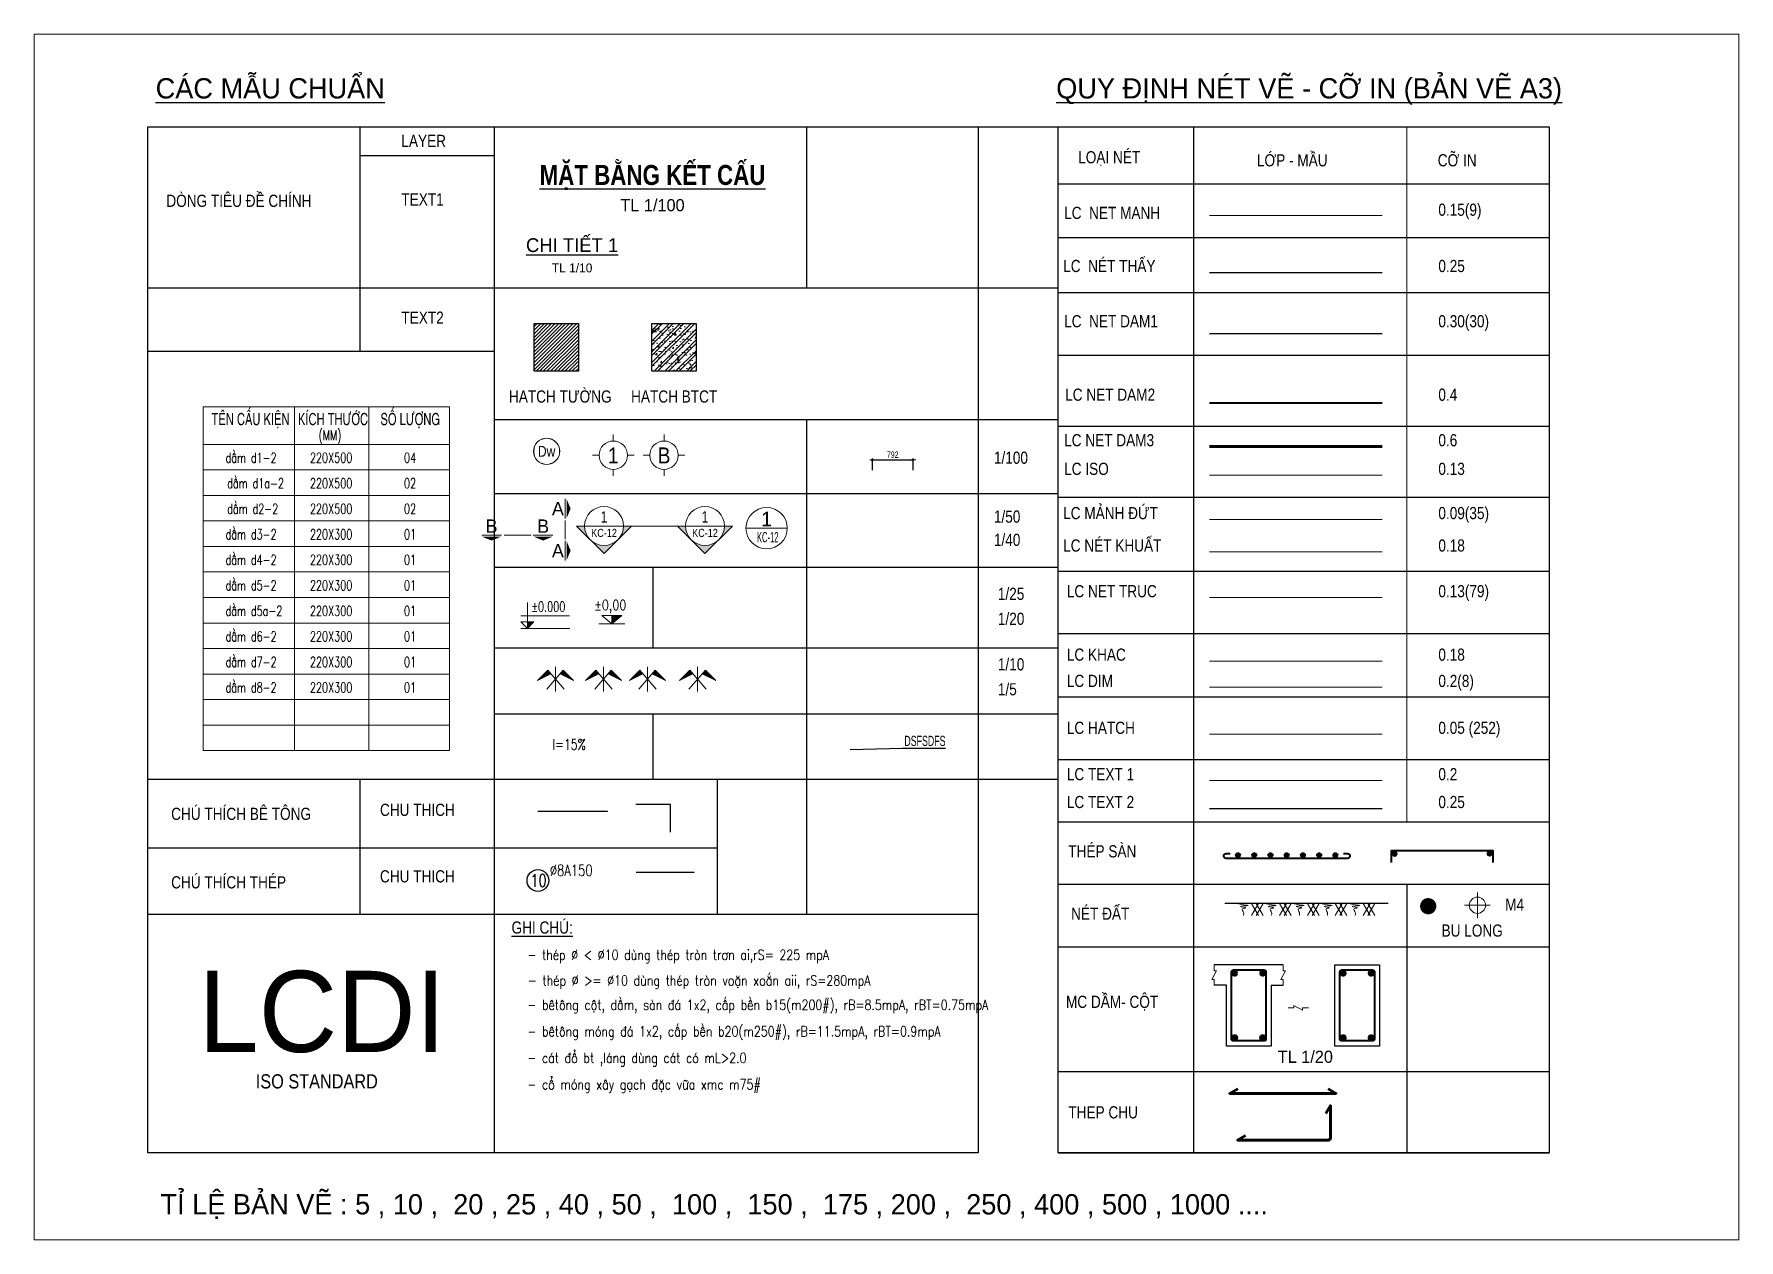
# Model space of a CAD drawing. Header units: millimetres. Extents: x 480521 to 6014615, y -961280 to 187869.
# Drawn here: x 480521 to 513785, y 87903 to 111426 of the extents above; entities that cross this region are included whole.
import ezdxf
from ezdxf.enums import TextEntityAlignment as Align

# ---------------------------------------------------------------- set-up
doc = ezdxf.new("R2010")
doc.units = ezdxf.units.MM
doc.header["$LTSCALE"] = 600
doc.header["$MEASUREMENT"] = 0
for name, pattern in [('CENTERX2', [4, 2.5, -0.5, 0.5, -0.5]), ('DASHDOT', [1, 0.5, -0.25, 0, -0.25]), ('HIDDEN', [0.375, 0.25, -0.125])]:
    doc.linetypes.add(name, pattern=pattern)
doc.layers.get('0').update_dxf_attribs({"lineweight": 0})
doc.layers.get('Defpoints').update_dxf_attribs({"lineweight": 0})
for name, color, linetype, lineweight in [('dim', 144, 'Continuous', 13), ('LC Dim', 8, 'Continuous', 18), ('LC Hatch', 252, 'Continuous', 9), ('LC Hatch @ 1 (1)', 252, 'Continuous', 9), ('LC ISO', 153, 'Continuous', 13), ('LC Khac', 4, 'Continuous', 9), ('LC MANH DUT', 35, 'HIDDEN', 5), ('LC Net dam 1', 30, 'Continuous', 30), ('LC Net dam2', 6, 'Continuous', 40), ('LC Net dam3', 1, 'Continuous', 60), ('LC Net khuat', 4, 'HIDDEN', 13), ('LC Net manh', 239, 'Continuous', 5), ('LC Net thay', 7, 'Continuous', 25), ('LC Net truc', 79, 'DASHDOT', 13), ('LC Text1', 3, 'Continuous', 20), ('LC Text2', 7, 'Continuous', 25)]:
    doc.layers.add(name, color=color, linetype=linetype, lineweight=lineweight)
doc.styles.add('arial', font='arial.ttf', dxfattribs={"width": 0.8})
doc.styles.add('Brief text', font='VHHELS.TTF')
doc.styles.add('General text 2', font='arial.ttf')
doc.styles.add('HOATBIF', font='hoatbif.shx', dxfattribs={"width": 0.65})
doc.styles.add('LC 1', font='VHAVANB.TTF')
doc.styles.add('LC 2', font='VHARIALN.TTF', dxfattribs={"width": 0.7})
doc.styles.add('LC 3', font='vnsimli.shx', dxfattribs={"width": 0.75})
doc.styles.add('LC3', font='VHARIALB.TTF', dxfattribs={"width": 0.8})
doc.styles.add('T1', font='Vnsimli.shx', dxfattribs={"width": 0.8})
doc.styles.add('T2', font='VHARIAL.TTF', dxfattribs={"width": 0.8})
doc.styles.add('text', font='hoatbif.shx', dxfattribs={"width": 0.65})
doc.styles.add('text1', font='VHHELS.TTF', dxfattribs={"width": 0.7, "height": 300})
doc.dimstyles.new('1-100(1-50)', dxfattribs={"dimscale": 50, "dimtxt": 2.5, "dimasz": 0.35, "dimexe": 0.5, "dimexo": 0, "dimgap": 0.8, "dimtad": 1, "dimdec": 0, "dimzin": 0, "dimdsep": 46, "dimtxsty": 'HOATBIF', "dimblk1": 'DOT', "dimblk2": 'DOT', "dimsah": 1, "dimcen": -1, "dimdle": 1, "dimclrd": 256, "dimclre": 256, "dimclrt": 4, "dimadec": 3, "dimazin": 2, "dimtfac": 0.333333, "dimtdec": 0, "dimtix": 1, "dimtmove": 2, "dimatfit": 3, "dimldrblk": 'DOT', "dimfxl": 1, "dimtvp": 0.833333, "dimtolj": 1, "dimtzin": 0, "dimarcsym": 0})

msp = doc.modelspace()

# ---------------------------------------------------------------- texts
at = {"layer": 'LC Dim', "color": 4, "ltscale": 2, "insert": (497500.972, 97536.456), "char_height": 198, "attachment_point": 7, "style": 'HOATBIF'}
msp.add_mtext('DSFSDFS', dxfattribs=at)
at = {"layer": 'LC Text1', "ltscale": 0.2, "style": 'LC 1', "width": 0.9}
for s, p in [('1', (491821.911, 102956.354)), ('B', (492812.119, 102956.354))]:
    msp.add_text(s, height=312.5, dxfattribs=at).set_placement(p, align=Align.BOTTOM_CENTER)
at = {"layer": 'LC Text1', "color": 3, "style": 'LC 3', "width": 0.8}
for s, p in [('- thÐp %%C < %%C10 dïng thÐp trßn tr¬n ai,rS= 225 mpA', (490146.205, 93366.387)), ('- thÐp %%C >= %%C10 dïng thÐp trßn voÆn xo¾n aii, rS=280mpA', (490154.23, 92866.397)), ('- bªt«ng cét, dÇm, sµn ®¸ 1x2, cÊp bÒn b15(m200#), rB=8.5mpA, rBT=0.75mpA', (490144.605, 92389.834)), ('- bªt«ng mãng ®¸ 1x2, cÊp bÒn b20(m250#), rB=11.5mpA, rBT=0.9mpA', (490144.605, 91872.487)), ('- c¸t ®æ bt ,l¸ng dïng c¸t cã mL>2.0', (490144.605, 91355.14)), ('- cæ mãng x©y g¹ch ®Æc v÷a xmc m75#', (490144.605, 90837.793))]:
    msp.add_text(s, height=198, dxfattribs=at).set_placement(p)
at = {"layer": 'LC Text2', "lineweight": -2}
for s, height, style, p in [('%%uc¸c mÉu chuÈn', 396, 'LC 1', (482892.385, 110169.786)), ('%%Uquy ®Þnh nÐt vÏ - cì in (b¶n vÏ A3)', 396, 'LC 1', (500464.15, 110169.786)), ('tl 1/20', 237.6, 'LC 1', (504785.747, 91357.278)), ('iso standard', 277.2, 'LC 2', (484846.425, 90857.624)), ('tØ lÖ b¶n vÏ : 5 , 10 ,  20 , 25 , 40 , 50 ,  100 ,  150 ,  175 , 200 ,  250 , 400 , 500 , 1000 ....', 396, 'LC 1', (482987.499, 88400.263))]:
    msp.add_text(s, height=height, dxfattribs=dict(at, style=style)).set_placement(p)
at = {"layer": 'LC Text2', "style": 'T2', "width": 0.8}
for s, p in [('layer', (487686.953, 109223.5)), ('lo¹i nÐt', (500892.812, 108905.001)), ('Líp - mÇu', (504380.435, 108845.648)), ('cì in', (507908.626, 108845.648)), ('dßng tiªu ®Ò chÝnh', (483100.922, 108054.904)), ('text1', (487686.953, 108081.832)), ('0.15(9)', (507920.567, 107881.191)), ('LC  Net manh', (500619.056, 107818.697)), ('LC  nÐt thÊy', (500600.793, 106783.622)), ('0.25 ', (507920.567, 106783.622)), ('text2', (487686.953, 105775.747)), ('LC  Net dam1', (500619.056, 105706.087)), ('0.30(30)', (507920.567, 105706.087)), ('HATCH T¦êNG', (489786.592, 104237.352)), ('HATCH BTCT', (492168.959, 104237.352)), ('LC Net dam2', (500638.333, 104273.024)), ('0.4', (507920.567, 104273.024)), ('LC Net dam3', (500618.758, 103385.148)), ('0.6', (507920.567, 103385.148)), ('1/100', (499248.011, 103043.245)), ('LC iso', (500618.758, 102826.6)), ('0.13', (507920.567, 102826.6)), ('1/50', (499248.011, 101894.473)), ('LC m¶nh ®øt', (500599.183, 101963.414)), ('0.09(35)', (507920.567, 101963.414)), ('1/40', (499248.011, 101440.689)), ('LC nÐt khuÊt', (500599.183, 101330.591)), ('0.18', (507920.567, 101330.591)), ('1/25', (499325.433, 100388.062)), ('LC Net truc', (500671.287, 100439.645)), ('0.13(79)', (507920.567, 100439.645)), ('1/20', (499325.433, 99901.739)), ('1/10', (499325.433, 99012.681)), ('LC khac', (500671.287, 99201.614)), ('0.18', (507920.567, 99201.614)), ('LC dim', (500671.287, 98689.037)), ('0.2(8)', (507920.567, 98689.037)), ('1/5', (499325.433, 98526.358)), ('LC Hatch', (500671.287, 97774.425)), ('0.05 (252)', (507920.567, 97774.425)), ('LC text 1', (500671.287, 96870.358)), ('0.2', (507920.567, 96870.358)), ('LC text 2', (500671.287, 96327.169)), ('0.25', (507920.567, 96327.169)), ('chó thÝch bª t«ng', (483195.17, 96096.375)), ('chu thich', (487269.569, 96174.412)), ('thÐp sµn', (500699.549, 95365.472)), ('chó thÝch thÐp', (483195.17, 94759.916)), ('chu thich', (487269.569, 94877.265)), ('m4', (509224.016, 94325.011)), ('%%Ughi chó:', (489836.274, 93878.083)), ('nÐt ®Êt', (500754.749, 94147.62)), ('bu long', (507983.267, 93818.915)), ('mc dÇm- cét', (500654.57, 92429)), ('thep chu', (500701.447, 90272.936))]:
    msp.add_text(s, height=237.6, dxfattribs=at).set_placement(p)
at = {"layer": 'LC Text2', "linetype": 'ByBlock', "style": 'LC 3', "width": 0.75}
msp.add_text('%%C8A150', height=220, dxfattribs=at).set_placement((490583.918, 95002.519))
at = {"layer": 'LC Text2', "ltscale": 100, "style": 'LC 3', "width": 0.75}
msp.add_text('10', height=242, dxfattribs=at).set_placement((490363.591, 94914.715), align=Align.MIDDLE_CENTER)
at = {"layer": 'LC Text2', "lineweight": -2, "style": 'LC 1'}
msp.add_text('LCDI', height=1584, dxfattribs=at).set_placement((486138.953, 92361.358), align=Align.MIDDLE)

# ---------------------------------------------------------------- blocks, each defined once
blk = doc.blocks.new('CT')
at = {"layer": 'LC Text1', "lineweight": 15}
blk.add_hatch(color=4, dxfattribs=at).paths.add_polyline_path([(3.25, 1.6), (1.64, 1.6), (1.64, 0)])
at = {"layer": 'LC Text1', "color": 4, "lineweight": 15, "ltscale": 50}
for p, q in [((12.09, 0), (0, 0)), ((0.05, 3.14), (12, 3.14))]:
    blk.add_line(p, q, dxfattribs=at)
for points in [[(1.64, 6.43), (1.64, 0)], [(1.64, 0), (0.03, 1.6), (1.64, 1.6)], [(1.64, 0), (3.25, 1.6), (1.64, 1.6)]]:
    blk.add_lwpolyline(points, dxfattribs=at)
at = {"layer": 'LC Text1', "color": 4, "style": 'LC 3', "width": 0.75}
blk.add_attdef('CT', (1.91, 3.5), '', height=2.2, dxfattribs=at)
blk = doc.blocks.new('DXicon')
at = {"layer": 'LC Hatch', "ltscale": 50}
for points in [[(-1.15, 4.39), (-1.9, 5.26), (-4.45, 2.69)], [(4.45, 2.69), (1.9, 5.26), (1.15, 4.39)]]:
    blk.add_hatch(color=252, dxfattribs=at).paths.add_polyline_path(points)
at = {"layer": 'LC Net manh', "color": 8, "ltscale": 50}
for p, q in [((-1.9, 5.26), (-4.45, 2.69)), ((-4.45, 2.69), (-1.15, 4.39)), ((-2.13, 0.57), (1.9, 5.26)), ((2.13, 0.57), (-1.9, 5.26)), ((0, 0.04), (0, 6.04)), ((4.45, 2.69), (1.15, 4.39)), ((1.9, 5.26), (4.45, 2.69))]:
    blk.add_line(p, q, dxfattribs=at)
blk = doc.blocks.new('DOT')
at = {"layer": 'dim'}
for p, q in [((-3, 0), (3, 0)), ((-1, -1), (1, 1))]:
    blk.add_line(p, q, dxfattribs=at)
blk.add_lwpolyline([(0.5, 1), (-1, -0.5), (-0.5, -1), (1, 0.5)], close=True, dxfattribs=at)
blk = doc.blocks.new('thep tron 2')
at = {"layer": 'LC Net dam2'}
for p, q in [((-0.5, 0.5), (0.5, 0.5)), ((0.35, 0.85), (-0.35, 0.15)), ((-0.35, 0.85), (0.35, 0.15)), ((0, 1), (0, 0))]:
    blk.add_line(p, q, dxfattribs=at)
blk.add_circle((0, 0.5), 0.5, dxfattribs=at)
blk = doc.blocks.new('theptron1')
at = {"layer": 'LC Net dam3'}
for p, q in [((-0.5, 0), (0.5, 0)), ((-0.35, 0.35), (0.35, -0.35)), ((0.35, 0.35), (-0.35, -0.35)), ((0, 0.5), (0, -0.5))]:
    blk.add_line(p, q, dxfattribs=at)
blk.add_circle((0, 0), 0.5, dxfattribs=at)
blk = doc.blocks.new('mat dat')
at = {"layer": 'LC Net manh'}
for p, q in [((2, 0), (3.73, -3)), ((3.73, 0), (2, -3)), ((3.15, 0), (4.88, -3)), ((4.88, 0), (3.15, -3))]:
    blk.add_line(p, q, dxfattribs=at)
blk.add_spline([(0, 0), (-1.21, -0.12), (1.21, -0.52), (-0.75, -0.75), (0.58, -1.1), (-0.23, -1.33), (0.06, -2.19), (0, -3)], degree=3, dxfattribs=at)
blk = doc.blocks.new('bu lon')
at = {"layer": 'LC Khac', "color": 9}
for p, q in [((0.79, 0), (-0.79, 0)), ((0, -0.79), (0, 0.79))]:
    blk.add_line(p, q, dxfattribs=at)
at = {"layer": 'LC Khac', "color": 7}
blk.add_circle((0, 0), 0.5, dxfattribs=at)
blk = doc.blocks.new('TTRUC')
at = {"layer": 'LC ISO'}
for p, q in [((0, 6.95), (0, 10.13)), ((-6.95, 0), (-10.13, 0)), ((6.95, 0), (10.13, 0)), ((0, -6.95), (0, -10.13))]:
    blk.add_line(p, q, dxfattribs=at)
at = {"layer": 'LC Net manh'}
blk.add_circle((0, 0), 6.95, dxfattribs=at)
blk = doc.blocks.new('TIEUDE1')
at = {"layer": 'LC Text2', "color": 7, "style": 'LC 1'}
blk.add_attdef('TIªU§Ò', text='', height=5, dxfattribs=at).set_placement((0, 0), align=Align.BOTTOM_CENTER)
blk.add_attdef('TL', text='', height=3, dxfattribs=at).set_placement((0, -2), align=Align.TOP_CENTER)
blk = doc.blocks.new('TIEUDE2')
at = {"layer": 'LC Text2', "color": 7, "style": 'LC 1'}
blk.add_attdef('%%UTIªU§Ò', text='', height=3.5, dxfattribs=at).set_placement((0, 0), align=Align.BOTTOM_CENTER)
blk.add_attdef('TL', text='', height=2.2, dxfattribs=at).set_placement((0, -1.8), align=Align.TOP_CENTER)
blk = doc.blocks.new('*D290')
at = {"layer": 'Defpoints', "color": 0, "ltscale": 500, "transparency": 16777216}
for p in [(497670, 103119), (496878, 102918), (497670, 102918)]:
    blk.add_point(p, dxfattribs=at)
at = {"layer": 'LC Dim', "lineweight": -2, "ltscale": 500, "transparency": 16777216}
for p, q in [((496878, 102918), (496878, 103144)), ((496895, 103119), (497652, 103119)), ((497670, 102918), (497670, 103144))]:
    blk.add_line(p, q, dxfattribs=at)
at = {"layer": 'LC Dim', "lineweight": -2, "ltscale": 500, "transparency": 16777216, "xscale": 17.5, "yscale": 17.5, "zscale": 17.5, "rotation": 180}
blk.add_blockref('DOT', (496878, 103119), dxfattribs=at)
at = {"layer": 'LC Dim', "lineweight": -2, "ltscale": 500, "transparency": 16777216, "xscale": 17.5, "yscale": 17.5, "zscale": 17.5}
blk.add_blockref('DOT', (497670, 103119), dxfattribs=at)
at = {"layer": 'LC Dim', "color": 4, "ltscale": 500, "transparency": 16777216, "insert": (497274, 103221), "char_height": 125, "attachment_point": 5, "style": 'HOATBIF'}
blk.add_mtext('\\A1;792', dxfattribs=at)
blk = doc.blocks.new('_Dot')
at = {"color": 0, "linetype": 'ByBlock', "lineweight": -2}
blk.add_line((-0.5, 0), (-1, 0), dxfattribs=at)
at = {"color": 0, "linetype": 'ByBlock', "const_width": 0.5}
blk.add_lwpolyline([(-0.25, 0, 1), (0.25, 0, 1)], format="xyb", close=True, dxfattribs=at)
blk = doc.blocks.new('trich CT')
at = {"layer": 'LC ISO'}
blk.add_line((-500, 0), (500, 0), dxfattribs=at)
blk.add_circle((0, 0), 500, dxfattribs=at)
at = {"layer": 'LC Text1', "style": 'text1'}
blk.add_attdef('T', text='', height=350, dxfattribs=at).set_placement((0, 223), align=Align.MIDDLE_CENTER)
at = {"layer": 'LC Text1', "linetype": 'ByBlock', "style": 'text', "width": 0.7}
blk.add_attdef('KT', text='', height=250, dxfattribs=at).set_placement((0, -217), align=Align.MIDDLE_CENTER)
blk = doc.blocks.new('*U14')
at = {"layer": 'LC ISO'}
h = blk.add_hatch(color=256, dxfattribs=at)
h.paths.add_polyline_path([(0, -8.49), (4.24, -4.24, -0.198912), (0, -6, -0.198912), (-4.24, -4.24)])
h.paths.add_polyline_path([(8.49, 0), (6, 0, -0.198912), (4.24, -4.24)])
h.paths.add_polyline_path([(-4.24, -4.24, -0.198912), (-6, 0), (-8.49, 0)])
h = blk.add_hatch(color=256, dxfattribs=at)
h.paths.add_polyline_path([(31.08, -8.49), (35.32, -4.24, -0.198912), (31.08, -6, -0.198912), (26.84, -4.24)])
h.paths.add_polyline_path([(39.57, 0), (37.08, 0, -0.198912), (35.32, -4.24)])
h.paths.add_polyline_path([(26.84, -4.24, -0.198912), (25.08, 0), (22.59, 0)])
for p, q in [((-6, 0), (6, 0)), ((25.08, 0), (37.08, 0))]:
    blk.add_line(p, q, dxfattribs=at)
for points in [[(6, 0), (8.49, 0), (0, -8.49), (-8.49, 0), (-6, 0)], [(37.08, 0), (39.57, 0), (31.08, -8.49), (22.59, 0), (25.08, 0)]]:
    blk.add_lwpolyline(points, dxfattribs=at)
for centre in [(0, 0), (31.08, 0)]:
    blk.add_circle(centre, 6, dxfattribs=at)
at = {"layer": 'LC MANH DUT', "linetype": 'HIDDEN', "ltscale": 300}
blk.add_line((6, 0), (25.08, 0), dxfattribs=at)
at = {"layer": 'LC Text1', "style": 'Brief text', "width": 0.8, "flags": 8}
for tag, p in [('VIEW-NUMBER2', (0, 52)), ('VIEW-NUMBER1', (0, 0))]:
    blk.add_attdef(tag, text='', height=3.5, dxfattribs=at).set_placement(p, align=Align.BOTTOM_CENTER)
at = {"layer": 'LC Text1', "style": 'arial', "width": 0.8, "flags": 8}
for tag, p in [('SHEET-NUMBER2', (0, 51.13)), ('SHEET-NUMBER1', (0, -0.87))]:
    blk.add_attdef(tag, text='', height=2.5, dxfattribs=at).set_placement(p, align=Align.TOP_CENTER)
blk = doc.blocks.new('Caodo1')
at = {"layer": 'LC Text1'}
blk.add_hatch(color=256, dxfattribs=at).paths.add_polyline_path([(0, 200), (0, 0), (243, 200)])
for p, q in [((324, 0), (-324, 0)), ((0, 0), (0, 200))]:
    blk.add_line(p, q, dxfattribs=at)
blk.add_lwpolyline([(-243, 200), (243, 200), (0, 0), (0, 0)], close=True, dxfattribs=at)
at = {"layer": 'LC Text1', "style": 'T1', "width": 0.8}
blk.add_attdef('%%P0,00', text='', height=250, dxfattribs=at).set_placement((-39, 460), align=Align.MIDDLE_CENTER)
blk = doc.blocks.new('*U19')
at = {"layer": 'Defpoints'}
blk.add_lwpolyline([(0, 4.25), (-2.5, 3.44), (-4.04, 1.31), (-4.04, -1.31), (-2.5, -3.44), (0, -4.25), (2.5, -3.44), (4.04, -1.31), (4.04, 1.31), (2.5, 3.44)], close=True, dxfattribs=at)
at = {"layer": 'LC Text1', "style": 'General text 2', "width": 0.8, "flags": 8}
blk.add_attdef('SYMBOL', text='', height=3.5, dxfattribs=at).set_placement((0, 0), align=Align.MIDDLE_CENTER)
blk.add_wipeout([(0, 4.25), (-2.5, 3.44), (-4.04, 1.31), (-4.04, -1.31), (-2.5, -3.44), (0, -4.25), (2.5, -3.44), (4.04, -1.31), (4.04, 1.31), (2.5, 3.44)]).dxf.layer = 'LC Net manh'
at = {"layer": 'LC ISO'}
blk.add_circle((0, 0), 4.25, dxfattribs=at)
blk = doc.blocks.new('matcatdoc')
at = {"layer": 'LC Khac', "color": 1, "ltscale": 2}
for p, q in [((0, 485), (0, 0)), ((0, -550), (0, -1036))]:
    blk.add_line(p, q, dxfattribs=at)
for points in [[(134, 243, 0, 471, 0), (37, 243, 275, 275, 0)], [(134, -793, 0, 471, 0), (37, -793, 275, 275, 0)]]:
    blk.add_lwpolyline(points, format="xyseb", dxfattribs=at)
at = {"layer": 'LC MANH DUT', "ltscale": 200}
blk.add_line((0, -49), (0, -506), dxfattribs=at)
at = {"ltscale": 2, "style": 'LC 1'}
for p in [(-179, 243), (-179, -793)]:
    blk.add_attdef('LC', text='', height=330, dxfattribs=at).set_placement(p, align=Align.MIDDLE_CENTER)
blk = doc.blocks.new('*U18')
at = {"layer": 'LC Khac', "color": 1, "ltscale": 2}
for p, q in [((0, 0), (-485, 0)), ((1271, 0), (785, 0))]:
    blk.add_line(p, q, dxfattribs=at)
for points in [[(-243, -134, 0, 471, 0), (-243, -37, 275, 275, 0)], [(1028, -134, 0, 471, 0), (1028, -37, 275, 275, 0)]]:
    blk.add_lwpolyline(points, format="xyseb", dxfattribs=at)
at = {"layer": 'LC MANH DUT', "ltscale": 300}
blk.add_line((66, 0), (732, 0), dxfattribs=at)
at = {"ltscale": 2, "style": 'LC 1'}
for p in [(-243, 222), (1028, 222)]:
    blk.add_attdef('LC', text='', height=330, dxfattribs=at).set_placement(p, align=Align.MIDDLE_CENTER)

# ---------------------------------------------------------------- dimensions: what is measured, and where the dimension line sits
at = {"layer": 'LC Dim', "ltscale": 500}
dim = msp.add_linear_dim(base=(497669.522, 103118.952), p1=(496877.522, 102918.453), p2=(497669.522, 102918.453), dimstyle='1-100(1-50)', dxfattribs=at)
dim.commit()
dim.dimension.update_dxf_attribs({"geometry": '*D290', "text_midpoint": (497273.522, 103221.452)})

# ---------------------------------------------------------------- hatches: boundary and pattern name
at = {"layer": 'LC Hatch @ 1 (1)', "ltscale": 2}
h = msp.add_hatch(dxfattribs=at)
h.set_pattern_fill('ANSI31', color=256, scale=396)
h.set_pattern_definition([(45, (490258.544, 154143.313), (-35.001786, 35.001786), [])])
h.paths.add_polyline_path([(491140.598, 104847.367), (491140.598, 105779.809), (490277.357, 105779.809), (490277.357, 104847.367)])
h = msp.add_hatch(dxfattribs=at)
h.set_pattern_fill('BTCT', color=256, scale=39.6)
h.set_pattern_definition([(50, (490670.78, 154143.31), (284.035, -24.8498), [29.7, -326.7]), (355, (490670.78, 154143.3), (-54.9455, 297.868), [23.76, -261.36]), (100.4514, (490694.45, 154141.24), (229.0897, 273.018), [25.2411, -277.6523]), (46.1842, (490670.78, 154222.5), (422.6275, -65.5455), [44.55, -490.05]), (96.6356, (490706, 154217.05), (370.1264, 385.7507), [37.8617, -416.4783]), (351.1842, (490670.8, 154222.5), (370.126, 385.751), [35.64, -392.04]), (21, (490710.38, 154202.71), (236.3752, -159.4371), [29.7, -326.7]), (326, (490710.38, 154202.7), (96.3529, 287.1594), [23.76, -261.36]), (71.4514, (490730.08, 154189.43), (332.7282, 127.7221), [25.2411, -277.6523]), (37.5, (490670.78, 154143.31), (4.8153, 131.82597), [0, -258.192, 0, -265.32, 0, -262.35]), (7.5, (490670.78, 154143.31), (104.17554, 156.18704), [0, -151.272, 0, -252.252, 0, -99.99]), (327.5, (490582.47, 154143.31), (211.39368, -8.93173), [0, -99, 0, -308.88, 0, -409.86]), (317.5, (490542.87, 154143.31), (230.9417, 39.6416), [0, -128.7, 0, -205.128, 0, -291.06]), (45, (490670.78, 154143.31), (-105.00536, 105.00536), []), (45, (490740.78, 154143.31), (-105.00536, 105.00536), [])])
h.paths.add_polyline_path([(493439.959, 105779.809), (492576.718, 105779.809), (492576.718, 104847.367), (493439.959, 104847.367)])

# ---------------------------------------------------------------- linework, layer by layer
at = {"layer": 'Defpoints', "ltscale": 0.2}
msp.add_lwpolyline([(480520.601, 111425.818), (513784.601, 111425.818), (513784.601, 87903.418), (480520.601, 87903.418)], close=True, dxfattribs=at)
at = {"layer": 'LC Dim', "ltscale": 0.5}
msp.add_line((503453.191, 98682.881), (506820.839, 98682.881), dxfattribs=at)
at = {"layer": 'LC Hatch'}
for p, q in [((507307.878, 109616.43), (507307.878, 96059.279)), ((503453.191, 97768.269), (506820.839, 97768.269))]:
    msp.add_line(p, q, dxfattribs=at)
at = {"layer": 'LC Hatch', "const_width": 158.4}
for points in [[(507643.426, 94413.581, -0.414213562), (507722.626, 94492.781)], [(507643.426, 94413.581, 0.414213562), (507722.626, 94334.381)], [(507801.826, 94412.53, 0.414213562), (507722.626, 94491.73)], [(507801.826, 94413.581, -0.414213562), (507722.626, 94334.381)]]:
    msp.add_lwpolyline(points, format="xyb", dxfattribs=at)
at = {"layer": 'LC ISO', "ltscale": 0.5}
msp.add_line((503453.191, 102820.444), (506820.839, 102820.444), dxfattribs=at)
at = {"layer": 'LC Khac', "ltscale": 0.5}
msp.add_line((503453.191, 99195.458), (506820.839, 99195.458), dxfattribs=at)
at = {"layer": 'LC MANH DUT', "ltscale": 300}
msp.add_line((503453.191, 101957.258), (506820.839, 101957.258), dxfattribs=at)
at = {"layer": 'LC Net dam 1'}
msp.add_line((503453.191, 105588.095), (506820.839, 105588.095), dxfattribs=at)
at = {"layer": 'LC Net dam2', "ltscale": 5}
msp.add_line((506820.839, 104225.665), (503453.191, 104225.665), dxfattribs=at)
at = {"layer": 'LC Net dam2'}
msp.add_lwpolyline([(507006.143, 95263.914), (507006.143, 95501.514), (508986.143, 95501.514), (508986.143, 95263.914)], dxfattribs=at)
msp.add_lwpolyline([(506069.727, 95441.277), (506148.927, 95441.277, -0.414213562), (506193.934, 95396.27), (506193.934, 95391.242, -0.414213562), (506148.927, 95346.235), (504963.118, 95346.261), (503777.309, 95346.235, -0.414213562), (503732.302, 95391.242), (503732.302, 95396.27, -0.414213562), (503777.309, 95441.277), (503856.509, 95441.277)], format="xyb", dxfattribs=at)
for points in [[(503883.018, 91823.281), (503883.018, 93130.081, -0.414213562), (503922.618, 93169.681), (504516.618, 93169.681, -0.414213562), (504556.218, 93130.081), (504556.218, 91823.281, -0.414213562), (504516.618, 91783.681), (503922.618, 91783.681, -0.414213562)], [(505999.411, 91823.281), (505999.411, 93130.081, -0.414213562), (506039.011, 93169.681), (506633.011, 93169.681, -0.414213562), (506672.611, 93130.081), (506672.611, 91823.281, -0.414213562), (506633.011, 91783.681), (506039.011, 91783.681, -0.414213562)]]:
    msp.add_lwpolyline(points, format="xyb", close=True, dxfattribs=at)
at = {"layer": 'LC Net dam3', "ltscale": 0.5}
msp.add_line((503453.191, 103378.992), (506820.839, 103378.992), dxfattribs=at)
at = {"layer": 'LC Net dam3', "ltscale": 5}
msp.add_lwpolyline([(504005.101, 90848.626), (503850.775, 90759.526), (505921.873, 90759.526), (505767.548, 90848.626)], dxfattribs=at)
at = {"layer": 'LC Net dam3'}
msp.add_lwpolyline([(505725.312, 90369.403), (505814.412, 90523.729), (505814.412, 89891.363, -0.414213562), (505774.812, 89851.763), (504002.688, 89851.763), (504157.014, 89940.863)], format="xyb", dxfattribs=at)
at = {"layer": 'LC Net khuat', "ltscale": 300}
msp.add_line((503453.191, 101324.435), (506820.839, 101324.435), dxfattribs=at)
at = {"layer": 'LC Net manh'}
msp.add_line((503453.191, 107885.483), (506820.839, 107885.483), dxfattribs=at)
for points in [[(503546.418, 92872.681), (503546.418, 92986.095), (503500.832, 92986.095), (503592.003, 93155.267), (503546.418, 93155.267), (503546.418, 93268.681)], [(504892.818, 92872.681), (504892.818, 92986.095), (504847.232, 92986.095), (504938.403, 93155.267), (504892.818, 93155.267), (504892.818, 93268.681)], [(504988.191, 92432.516), (505101.605, 92432.516), (505101.605, 92478.101), (505270.777, 92386.93), (505270.777, 92432.516), (505384.191, 92432.516)]]:
    msp.add_lwpolyline(points, dxfattribs=at)
at = {"layer": 'LC Net thay'}
for p, q in [((486875.14, 109616.43), (486875.14, 105237.663)), ((489499.432, 109616.43), (489499.432, 89604.956)), ((495590.081, 109616.43), (495590.081, 106478.011)), ((498941.382, 109616.43), (500502.592, 109616.43)), ((503139.527, 109616.43), (503139.527, 89604.956)), ((489499.432, 109053.835), (486875.14, 109053.835)), ((500502.592, 108506.589), (510083.322, 108506.589)), ((500502.592, 107458.603), (510083.322, 107458.603)), ((503453.191, 106777.466), (506820.839, 106777.466)), ((482742.133, 106478.011), (495590.081, 106478.011)), ((482742.133, 106478.011), (500502.592, 106478.011)), ((500502.592, 106384.941), (510083.322, 106384.941)), ((482742.133, 105237.663), (489499.432, 105237.663)), ((500502.592, 105161.215), (510083.322, 105161.215)), ((489499.432, 103906.072), (500502.592, 103906.072)), ((495590.081, 103906.072), (495590.081, 94254.582)), ((500502.592, 103775.731), (510083.322, 103775.731)), ((489499.432, 102466.693), (500502.592, 102466.693)), ((500502.592, 102390.246), (510083.322, 102390.246)), ((489499.432, 101027.314), (500502.592, 101027.314)), ((492594.19, 101027.314), (492594.19, 99450.051)), ((500502.592, 100950.867), (510083.322, 100950.867)), ((500502.592, 99733.015), (510083.322, 99733.015)), ((489499.432, 99450.051), (500502.592, 99450.051)), ((500502.592, 98494.983), (510083.322, 98494.983)), ((489499.432, 98167.004), (495590.081, 98167.004)), ((489499.432, 98167.004), (500502.592, 98167.004)), ((492594.19, 98167.004), (492594.19, 96891.048)), ((500502.592, 97277.131), (510083.322, 97277.131)), ((482742.133, 96891.048), (500502.592, 96891.048)), ((486875.14, 96891.048), (486875.14, 94254.582)), ((493856.242, 94254.582), (493856.242, 96891.048)), ((503453.191, 96321.013), (506820.839, 96321.013)), ((500502.592, 96059.279), (510083.322, 96059.279)), ((482742.133, 95551.729), (493856.242, 95551.729)), ((500502.592, 94841.428), (510083.322, 94841.428)), ((507307.878, 94841.428), (507307.878, 89604.956)), ((482742.133, 94254.582), (498941.382, 94254.582)), ((482742.133, 94254.582), (498941.382, 94254.582)), ((506939.066, 94466.789), (503755.231, 94466.789)), ((500502.592, 93623.576), (510083.322, 93623.576)), ((504892.818, 93268.681), (503546.418, 93268.681)), ((503784.018, 92872.681), (503546.418, 92872.681)), ((504655.218, 92872.681), (504892.818, 92872.681)), ((500502.592, 91187.872), (510083.322, 91187.872)), ((500502.592, 89604.956), (510083.322, 89604.956))]:
    msp.add_line(p, q, dxfattribs=at)
for points in [[(482742.133, 109616.43), (498941.382, 109616.43), (498941.382, 89604.956), (482742.133, 89604.956)], [(500502.592, 109616.43), (510083.322, 109616.43), (510083.322, 89604.956), (500502.592, 89604.956)], [(505900.411, 93268.681), (506771.611, 93268.681), (506771.611, 91684.681), (505900.411, 91684.681)]]:
    msp.add_lwpolyline(points, close=True, dxfattribs=at)
msp.add_lwpolyline([(504655.218, 92872.681), (504655.218, 91684.681), (503784.018, 91684.681), (503784.018, 92872.681)], dxfattribs=at)
at = {"layer": 'LC Net truc', "linetype": 'CENTERX2', "ltscale": 200}
msp.add_line((503453.191, 100433.489), (506820.839, 100433.489), dxfattribs=at)
at = {"layer": 'LC Text1'}
msp.add_line((503453.191, 96864.202), (506820.839, 96864.202), dxfattribs=at)
at = {"layer": 'LC Text2', "ltscale": 2}
for points in [[(490277.357, 105779.809), (491140.598, 105779.809), (491140.598, 104847.367), (490277.357, 104847.367)], [(492576.718, 105779.809), (493439.959, 105779.809), (493439.959, 104847.367), (492576.718, 104847.367)]]:
    msp.add_lwpolyline(points, close=True, dxfattribs=at)
at = {"layer": 'LC Text2', "ltscale": 100}
msp.add_circle((490351.634, 94914.715), 211.885, dxfattribs=at)

# ---------------------------------------------------------------- block references
ref = msp.add_blockref('matcatdoc', (490882.494, 101976.441), dxfattribs=dict(xscale=0.791999999998979, yscale=0.791999999998979, zscale=0.791999999998979))
ref.add_attrib('LC', 'A', dxfattribs={"ltscale": 2, "height": 261.36, "style": 'LC 1'}).set_placement((490741.084, 101348.499), align=Align.MIDDLE_CENTER)
ref.add_attrib('LC', 'A', dxfattribs={"ltscale": 2, "height": 261.36, "style": 'LC 1'}).set_placement((490741.084, 102168.685), align=Align.MIDDLE_CENTER)
ref = msp.add_blockref('*U18', (489638.061, 101651.982), dxfattribs=dict(xscale=0.791999999998979, yscale=0.791999999998979, zscale=0.791999999998979))
ref.add_attrib('LC', 'B', dxfattribs={"ltscale": 2, "height": 261.36, "style": 'LC 1'}).set_placement((490452.196, 101827.969), align=Align.MIDDLE_CENTER)
ref.add_attrib('LC', 'B', dxfattribs={"ltscale": 2, "height": 261.36, "style": 'LC 1'}).set_placement((489445.817, 101827.969), align=Align.MIDDLE_CENTER)
at = {"layer": 'LC Dim'}
for p, xscale, yscale, zscale in [((503946.378, 93106.321), 79.20000000002618, 79.20000000002618, 79.20000000002618), ((504492.858, 93106.321), -79.20000000002618, 79.19999999996242, 79.19999999991681), ((506062.771, 93106.321), 79.20000000002618, 79.20000000002618, 79.20000000002618), ((506609.251, 93106.321), -79.20000000002618, 79.19999999996242, 79.19999999991681)]:
    msp.add_blockref('theptron1', p, dxfattribs=dict(at, xscale=xscale, yscale=yscale, zscale=zscale))
at = {"layer": 'LC Dim', "rotation": 180}
for p, xscale, yscale, zscale in [((503946.378, 91847.041), -79.20000000002618, 79.19999999996242, 79.19999999991681), ((504492.858, 91847.041), 79.20000000002618, 79.20000000002618, 79.20000000002618), ((506062.771, 91847.041), -79.20000000002618, 79.19999999996242, 79.19999999991681), ((506609.251, 91847.041), 79.20000000002618, 79.20000000002618, 79.20000000002618)]:
    msp.add_blockref('theptron1', p, dxfattribs=dict(at, xscale=xscale, yscale=yscale, zscale=zscale))
at = {"layer": 'LC Hatch', "xscale": 79.20000000002618, "yscale": 79.20000000002618, "zscale": 79.20000000002618}
for p in [(490692.221, 98601.449), (491630.417, 98601.449), (492490.086, 98601.449), (493467.232, 98601.449)]:
    msp.add_blockref('DXicon', p, dxfattribs=at)
at = {"layer": 'LC ISO', "xscale": 39.91063016232954, "yscale": 39.91063016232954, "zscale": 39.91063016232954}
for p in [(491821.911, 103210.586), (492812.119, 103210.586)]:
    msp.add_blockref('TTRUC', p, dxfattribs=at)
at = {"layer": 'LC ISO'}
ref = msp.add_blockref('*U14', (491641.905, 101829.919), dxfattribs=dict(at, xscale=63.35999999991832, yscale=63.35999999991832, zscale=63.35999999991832))
ref.add_attrib('VIEW-NUMBER1', '1', dxfattribs={"layer": 'LC Text1', "height": 221.76, "style": 'Brief text', "width": 0.8}).set_placement((491641.905, 101829.919), align=Align.BOTTOM_CENTER)
ref.add_attrib('SHEET-NUMBER1', 'KC-12', dxfattribs={"layer": 'LC Text1', "height": 158.4, "style": 'arial', "width": 0.8}).set_placement((491641.905, 101774.568), align=Align.TOP_CENTER)
ref.add_attrib('VIEW-NUMBER2', '1', dxfattribs={"layer": 'LC Text1', "height": 221.76, "style": 'Brief text', "width": 0.8}).set_placement((493611.132, 101829.919), align=Align.BOTTOM_CENTER)
ref.add_attrib('SHEET-NUMBER2', 'KC-12', dxfattribs={"layer": 'LC Text1', "height": 158.4, "style": 'arial', "width": 0.8}).set_placement((493611.132, 101774.568), align=Align.TOP_CENTER)
ref = msp.add_blockref('trich CT', (494814.336, 101787.756), dxfattribs=dict(at, xscale=0.8064822857135049, yscale=0.8064822857135049, zscale=0.8064822857135049))
ref.add_attrib('T', '1', dxfattribs={"layer": 'LC Text2', "height": 282.269, "style": 'text1'}).set_placement((494814.336, 101967.321), align=Align.MIDDLE_CENTER)
ref.add_attrib('KT', ' KC-12', dxfattribs={"layer": 'LC Text2', "linetype": 'ByBlock', "height": 201.6206, "style": 'text', "width": 0.55}).set_placement((494814.336, 101612.476), align=Align.MIDDLE_CENTER)
at = {"layer": 'LC Khac'}
for name, p, xscale, yscale, zscale in [('bu lon', (508683.047, 94432.318), 316.7999999993094, 316.7999999993094, 316.7999999993094), ('mat dat', (504116.07, 94466.789), 79.20000000002618, 79.20000000002618, 79.20000000002618), ('mat dat', (504660.791, 94466.789), 79.20000000002618, 79.20000000002618, 79.20000000002618), ('mat dat', (505205.511, 94466.789), 79.20000000002618, 79.20000000002618, 79.20000000002618), ('mat dat', (505750.232, 94466.789), 79.20000000002618, 79.20000000002618, 79.20000000002618), ('mat dat', (506294.952, 94466.789), 79.20000000002618, 79.20000000002618, 79.20000000002618)]:
    msp.add_blockref(name, p, dxfattribs=dict(at, xscale=xscale, yscale=yscale, zscale=zscale))
at = {"layer": 'LC Net dam2', "rotation": 180}
for p, xscale, yscale, zscale in [((507069.503, 95477.754), -79.20000000002618, 79.19999999996242, 79.19999999991681), ((508922.783, 95477.754), 79.20000000002618, 79.20000000002618, 79.20000000002618)]:
    msp.add_blockref('thep tron 2', p, dxfattribs=dict(at, xscale=xscale, yscale=yscale, zscale=zscale))
at = {"layer": 'LC Net dam2', "xscale": 79.20000000002618, "yscale": 79.20000000002618, "zscale": 79.20000000002618}
for p in [(504010.923, 95370.002), (504327.723, 95370.002), (504644.523, 95370.002), (504961.323, 95370.002), (505278.123, 95370.002), (505594.923, 95370.002), (505911.723, 95370.002)]:
    msp.add_blockref('thep tron 2', p, dxfattribs=at)
at = {"layer": 'LC Text1'}
ref = msp.add_blockref('CT', (490015.734, 99831.351), dxfattribs=dict(at, xscale=79.20000000002618, yscale=79.20000000002618, zscale=79.20000000002618))
ref.add_attrib('CT', '%%P0.000', (490224.718, 100159.305), dxfattribs={"color": 3, "height": 196.4286, "style": 'LC 3', "width": 0.7})
ref = msp.add_blockref('Caodo1', (491793.583, 99924.605), dxfattribs=dict(at, xscale=0.791999999998979, yscale=0.791999999998979, zscale=0.791999999998979))
ref.add_attrib('%%P0,00', '%%p0,00', dxfattribs={"layer": 'LC Text2', "height": 198, "style": 'T1', "width": 0.8}).set_placement((491762.659, 100288.533), align=Align.MIDDLE_CENTER)
at = {"layer": 'LC Text2'}
ref = msp.add_blockref('TIEUDE1', (492586.689, 108366.065), dxfattribs=dict(at, xscale=79.20000000005096, yscale=79.20000000005096, zscale=79.20000000005096))
ref.add_attrib('TIªU§Ò', '%%UmÆt b»ng kÕt cÊu', dxfattribs={"color": 7, "height": 390.01364, "style": 'LC3', "width": 0.8}).set_placement((492586.689, 108366.065), align=Align.BOTTOM_CENTER)
ref.add_attrib('TL', 'TL 1/100', dxfattribs={"color": 7, "height": 237.6, "style": 'LC 1'}).set_placement((492586.689, 108207.665), align=Align.TOP_CENTER)
ref = msp.add_blockref('TIEUDE2', (491018.301, 107093.93), dxfattribs=dict(at, xscale=79.20000000005096, yscale=79.20000000005096, zscale=79.20000000005096))
ref.add_attrib('%%UTIªU§Ò', '%%Uchi tiÕt 1', dxfattribs={"color": 7, "height": 268.97492, "style": 'LC 1'}).set_placement((491018.301, 107093.93), align=Align.BOTTOM_CENTER)
ref.add_attrib('TL', 'TL 1/10', dxfattribs={"color": 7, "height": 174.24, "style": 'LC 1'}).set_placement((491018.301, 106951.37), align=Align.TOP_CENTER)

msp.set_redraw_order([(e.dxf.handle, doc.entitydb.next_handle()) for e in msp.query("TEXT MTEXT ATTDEF DIMENSION ARC_DIMENSION")])  # texts and dimensions are drawn at this point

# ---------------------------------------------------------------- leaders
at = {"layer": 'LC Dim', "ltscale": 2, "annotation_type": 0, "has_hookline": 1, "hookline_direction": 0, "text_width": 802.843}
msp.add_leader([(496446.815, 97473.096), (497460.972, 97496.456)], dimstyle='1-100(1-50)', dxfattribs=at)
at = {"layer": 'LC Dim', "ltscale": 2}
for points in [[(491709.818, 96257.616), (490346.434, 96257.616)], [(492938.644, 95859.722), (492938.644, 96394.416), (492262.087, 96394.416)], [(493398.46, 95072.847), (492364.446, 95072.847), (492268.248, 95072.847)]]:
    msp.add_leader(points, dimstyle='1-100(1-50)', dxfattribs=at)

# ---------------------------------------------------------------- next in the draw order: block references
at = {"layer": 'LC Net manh'}
ref = msp.add_blockref('*U19', (490520.548, 103286.705), dxfattribs=dict(at, xscale=60.37835294108262, yscale=60.37835294108262, zscale=60.37835294108262))
ref.add_attrib('SYMBOL', 'Dw', dxfattribs={"layer": 'LC Text1', "height": 211.3242, "style": 'General text 2', "width": 0.8}).set_placement((490520.548, 103286.705), align=Align.MIDDLE_CENTER)

# ---------------------------------------------------------------- next in the draw order: wipeouts: each hides what was drawn before it
at = {"ltscale": 500}
for points, layer in [([(490487.216, 97379.947), (490487.216, 97739.73), (491384.961, 97739.73), (491384.961, 97843.545), (491608.731, 97559.838), (491384.961, 97276.132), (491384.961, 97379.947)], 'LC Hatch'), ([(483817.921, 104152.307), (488628.865, 104152.307), (488628.865, 97447.566), (483817.921, 97447.566)], 'LC Net truc')]:
    msp.add_wipeout(points, dxfattribs=at).dxf.layer = layer

# ---------------------------------------------------------------- next in the draw order: linework, layer by layer
at = {"layer": 'LC MANH DUT', "ltscale": 500}
for points in [[(483817.921, 104152.307), (485599.313, 104152.307), (485599.313, 103422.97), (483817.921, 103422.97)], [(485599.313, 104152.307), (487050.032, 104152.307), (487050.032, 103422.97), (485599.313, 103422.97)], [(487050.032, 104152.307), (488628.865, 104152.307), (488628.865, 103422.97), (487050.032, 103422.97)], [(483817.921, 103422.97), (485599.313, 103422.97), (485599.313, 102925.02), (483817.921, 102925.02)], [(485599.313, 103422.97), (487050.032, 103422.97), (487050.032, 102925.02), (485599.313, 102925.02)], [(487050.032, 103422.97), (488628.865, 103422.97), (488628.865, 102925.02), (487050.032, 102925.02)], [(483817.921, 102925.02), (485599.313, 102925.02), (485599.313, 102427.069), (483817.921, 102427.069)], [(485599.313, 102925.02), (487050.032, 102925.02), (487050.032, 102427.069), (485599.313, 102427.069)], [(487050.032, 102925.02), (488628.865, 102925.02), (488628.865, 102427.069), (487050.032, 102427.069)], [(483817.921, 102427.069), (485599.313, 102427.069), (485599.313, 101929.119), (483817.921, 101929.119)], [(485599.313, 102427.069), (487050.032, 102427.069), (487050.032, 101929.119), (485599.313, 101929.119)], [(487050.032, 102427.069), (488628.865, 102427.069), (488628.865, 101929.119), (487050.032, 101929.119)], [(483817.921, 101929.119), (485599.313, 101929.119), (485599.313, 101431.169), (483817.921, 101431.169)], [(485599.313, 101929.119), (487050.032, 101929.119), (487050.032, 101431.169), (485599.313, 101431.169)], [(487050.032, 101929.119), (488628.865, 101929.119), (488628.865, 101431.169), (487050.032, 101431.169)], [(483817.921, 101431.169), (485599.313, 101431.169), (485599.313, 100933.218), (483817.921, 100933.218)], [(485599.313, 101431.169), (487050.032, 101431.169), (487050.032, 100933.218), (485599.313, 100933.218)], [(487050.032, 101431.169), (488628.865, 101431.169), (488628.865, 100933.218), (487050.032, 100933.218)], [(483817.921, 100933.218), (485599.313, 100933.218), (485599.313, 100435.268), (483817.921, 100435.268)], [(485599.313, 100933.218), (487050.032, 100933.218), (487050.032, 100435.268), (485599.313, 100435.268)], [(487050.032, 100933.218), (488628.865, 100933.218), (488628.865, 100435.268), (487050.032, 100435.268)], [(483817.921, 100435.268), (485599.313, 100435.268), (485599.313, 99937.318), (483817.921, 99937.318)], [(485599.313, 100435.268), (487050.032, 100435.268), (487050.032, 99937.318), (485599.313, 99937.318)], [(487050.032, 100435.268), (488628.865, 100435.268), (488628.865, 99937.318), (487050.032, 99937.318)], [(483817.921, 99937.318), (485599.313, 99937.318), (485599.313, 99439.367), (483817.921, 99439.367)], [(485599.313, 99937.318), (487050.032, 99937.318), (487050.032, 99439.367), (485599.313, 99439.367)], [(487050.032, 99937.318), (488628.865, 99937.318), (488628.865, 99439.367), (487050.032, 99439.367)], [(483817.921, 99439.367), (485599.313, 99439.367), (485599.313, 98941.417), (483817.921, 98941.417)], [(485599.313, 99439.367), (487050.032, 99439.367), (487050.032, 98941.417), (485599.313, 98941.417)], [(487050.032, 99439.367), (488628.865, 99439.367), (488628.865, 98941.417), (487050.032, 98941.417)], [(483817.921, 98941.417), (485599.313, 98941.417), (485599.313, 98443.466), (483817.921, 98443.466)], [(485599.313, 98941.417), (487050.032, 98941.417), (487050.032, 98443.466), (485599.313, 98443.466)], [(487050.032, 98941.417), (488628.865, 98941.417), (488628.865, 98443.466), (487050.032, 98443.466)], [(483817.921, 98443.466), (485599.313, 98443.466), (485599.313, 97945.516), (483817.921, 97945.516)], [(485599.313, 98443.466), (487050.032, 98443.466), (487050.032, 97945.516), (485599.313, 97945.516)], [(487050.032, 98443.466), (488628.865, 98443.466), (488628.865, 97945.516), (487050.032, 97945.516)], [(483817.921, 97945.516), (485599.313, 97945.516), (485599.313, 97447.566), (483817.921, 97447.566)], [(485599.313, 97945.516), (487050.032, 97945.516), (487050.032, 97447.566), (485599.313, 97447.566)], [(487050.032, 97945.516), (488628.865, 97945.516), (488628.865, 97447.566), (487050.032, 97447.566)]]:
    msp.add_lwpolyline(points, close=True, dxfattribs=at)

# ---------------------------------------------------------------- next in the draw order: texts
at = {"layer": 'LC Text1', "color": 3, "style": 'LC 3', "width": 0.7}
for s, p in [('(MM)', (486069.846, 103501.786)), ('dÇm d1-2', (484255.719, 103062.95)), ('220X500', (485903.926, 103062.95)), ('04', (487739.771, 103062.95)), ('dÇm d1a-2', (484287.979, 102565)), ('220X500', (485903.926, 102565)), ('02', (487739.771, 102565)), ('dÇm d2-2', (484287.979, 102067.05)), ('220X500', (485903.926, 102067.05)), ('02', (487739.771, 102067.05)), ('dÇm d3-2', (484255.719, 101569.099)), ('220X300', (485903.926, 101569.099)), ('01', (487739.771, 101569.099)), ('dÇm d4-2', (484255.719, 101071.149)), ('220X300', (485903.926, 101071.149)), ('01', (487739.771, 101071.149)), ('dÇm d5-2', (484255.719, 100573.199)), ('220X300', (485903.926, 100573.199)), ('01', (487739.771, 100573.199)), ('dÇm d5a-2', (484255.719, 100075.248)), ('220X300', (485903.926, 100075.248)), ('01', (487739.771, 100075.248)), ('dÇm d6-2', (484255.719, 99577.298)), ('220X300', (485903.926, 99577.298)), ('01', (487739.771, 99577.298)), ('dÇm d7-2', (484255.719, 99079.347)), ('220X300', (485903.926, 99079.347)), ('01', (487739.771, 99079.347)), ('dÇm d8-2', (484255.719, 98581.397)), ('220X300', (485903.926, 98581.397)), ('01', (487739.771, 98581.397))]:
    msp.add_text(s, height=196.4286, dxfattribs=at).set_placement(p)
at = {"layer": 'LC Text1', "style": 'LC 3', "width": 0.75}
msp.add_text(' I=15%%%', height=207.6298, dxfattribs=at).set_placement((490525.505, 97466.407))
at = {"layer": 'LC Text2', "lineweight": -2, "style": 'LC 2', "width": 0.8}
for s, p in [('tªn cÊu kiÖn', (483983.335, 103797.526)), ('sè l\xadîng', (487279.037, 103797.526)), ('kÝch th\xadíc', (485669.003, 103797.526))]:
    msp.add_text(s, height=237.6, dxfattribs=at).set_placement(p)

doc.saveas('drawing.dxf')
